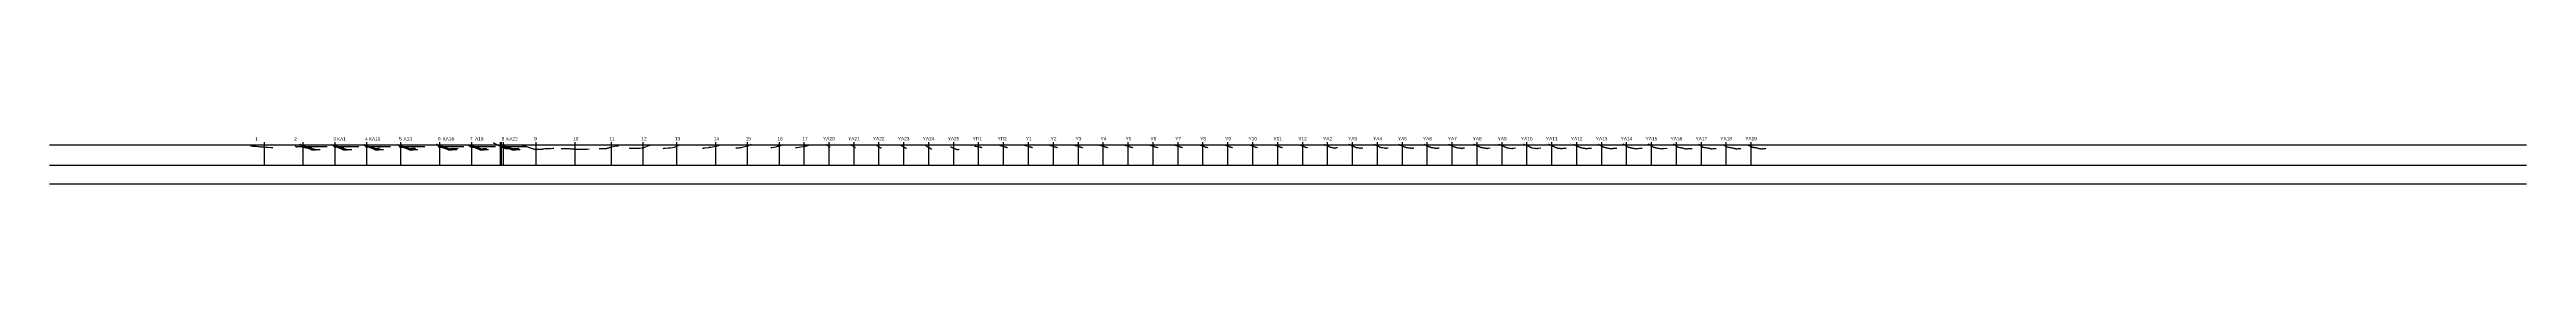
# Model space of a CAD drawing. Header units: millimetres. Extents: x 0 to 21250, y -160 to 246.
import ezdxf
from ezdxf.enums import TextEntityAlignment as Align

# ---------------------------------------------------------------- set-up
doc = ezdxf.new("R2010")
doc.units = ezdxf.units.MM
for name, pattern in [('ACAD_ISO02W100', [15, 12, -3]), ('ACAD_ISO07W100', [3, 0, -3]), ('AXONAS', [7, 5, -1, 0, -1]), ('DASHED2', [0.375, 0.25, -0.125])]:
    doc.linetypes.add(name, pattern=pattern)
doc.layers.add('_Ν_nonPLOT', color=2, linetype='Continuous', plot=False)
doc.layers.add('_Ν_ΟΔΟ_ΑΞΟΝΕΣ', color=1, linetype='AXONAS', lineweight=30)
for name, color, linetype in [('_Ν_ΥΠΕΡΧΕΙΛΙΣΤΗΣ-ΕΚΤΡΟΠΗ', 7, 'Continuous'), ('DIM', 7, 'Continuous'), ('ΠΡΟ_1B-ΑΡΓ ΠΥΡΗΝΑΣ', 25, 'Continuous'), ('ΠΡΟ_2-ΛΕΠΤΟ ΦΙΛΤΡΟ', 85, 'Continuous'), ('ΠΡΟ_5-ΕΞΩΤ-ΣΩΜΑ ΣΤΗΡΙΞΗΣ', 45, 'Continuous'), ('ΠΡΟ_E1-ΛΙΘΟΡΡΙΠΗ ΑΝΑΝΤΗ', 7, 'Continuous'), ('ΠΡΟ_E2-ΛΙΘΟΡΡΙΠΗ ΚΑΤΑΝΤΙ', 7, 'Continuous'), ('ΠΡΟ_ΑΦΑΙΡΕΣΗ ΦΓ', 20, 'ACAD_ISO02W100'), ('ΠΡΟ_Εδαφος', 3, 'Continuous'), ('ΠΡΟ_ΕΚΣΚΑΦΕΣ', 1, 'Continuous'), ('ΠΡΟ_ΟΔΟ_ΑΣΦΑΛΤΙΚΑ', 5, 'Continuous'), ('ΠΡΟ_ΟΔΟ_ΕΡΕΙΣΜΑ', 3, 'Continuous'), ('ΠΡΟ_ΟΔΟΣΤΡΩΣΙΑ', 40, 'Continuous'), ('ΠΡΟ_ΣΚΥΡΟΔΕΜΑ', 251, 'Continuous'), ('ΠΡΟ_ΣΤΑΘΜΕΣ ΝΕΡΟΥ', 150, 'ZIGZAG')]:
    doc.layers.add(name, color=color, linetype=linetype)
doc.styles.add('ARIAL', font='arialbd.ttf')
doc.styles.get("Standard").update_dxf_attribs({"font": 'arial.ttf'})
doc.linetypes.add('ZIGZAG', pattern='A,0.0001,-0.2,[131,ltypeshp.shx,S=0.2,R=0,X=-0.2,Y=0],-0.4,[131,ltypeshp.shx,S=0.2,R=180,X=0.2,Y=0],-0.2', length=0.8001)

# ---------------------------------------------------------------- blocks, each defined once
blk = doc.blocks.new('A$C328C5918')
at = {"layer": 'DIM'}
h = blk.add_hatch(color=150, dxfattribs=at)
h.dxf.hatch_style = 1
h.paths.add_polyline_path([(0, 0), (0, 0), (0, 0)])
at = {"layer": 'DIM', "color": 150, "linetype": 'Continuous'}
for p in [(0, 1), (0, 0), (0, 0), (0, 0)]:
    blk.add_line(p, (0, 0), dxfattribs=at)
at = {"layer": 'DIM', "color": 150}
for p, q in [((0, 1), (1, 1)), ((-1, 0), (1, 0)), ((-1, 0), (0, 0)), ((0, -1), (0, -1)), ((0, -1), (0, -1)), ((0, -1), (0, -1)), ((0, -1), (0, -1))]:
    blk.add_line(p, q, dxfattribs=at)
blk = doc.blocks.new('A$C1D7D0A12')
at = {"layer": 'DIM'}
h = blk.add_hatch(color=256, dxfattribs=at)
h.dxf.hatch_style = 1
h.paths.add_polyline_path([(0, 0), (0, 0), (0, 0)])
at = {"layer": 'DIM', "linetype": 'Continuous'}
for p in [(0, 1), (0, 0), (0, 0), (0, 0), (0, 0)]:
    blk.add_line(p, (0, 0), dxfattribs=at)
at = {"layer": 'DIM'}
blk.add_line((0, 1), (1, 1), dxfattribs=at)

msp = doc.modelspace()

# ---------------------------------------------------------------- linework, layer by layer
for p, q in [((1917, 0), (1726, 0)), ((2251, 0), (2106, 0)), ((2524, 0), (2414, 0)), ((2837, 0), (2693, 0)), ((3139, 0), (2985, 0)), ((3478, 0), (3319, 0)), ((3752, 0), (3586, 0)), ((4028, 0), (3805, 0)), ((3878, 161), (3890, 166)), ((4326, 0), (4055, 0)), ((4629, 0), (4389, 0)), ((4880, 0), (4716, 0)), ((5153, 0), (4972, 0)), ((5411, 0), (5264, 0)), ((5746, 0), (5601, 0)), ((6018, 0), (5887, 0)), ((6291, 0), (6187, 0))]:
    msp.add_line(p, q)
for points in [[(3873, 160), (3868, 159)], [(3878, 158), (3876, 157), (3874, 157)]]:
    msp.add_lwpolyline(points)
at = {"layer": '_Ν_nonPLOT'}
for p, q in [((21250, 176), (0, 176)), ((21250, 0), (0, 0)), ((21250, -160), (0, -160))]:
    msp.add_line(p, q, dxfattribs=at)
msp.add_circle((3890, 166), 0.147, dxfattribs=at)
at = {"layer": '_Ν_ΟΔΟ_ΑΞΟΝΕΣ', "ltscale": 0.1}
for p, q in [((1843, 0), (1843, 200)), ((2171, 160), (2171, 169)), ((2177, 0), (2177, 200)), ((2444, 161), (2444, 171)), ((2450, 0), (2450, 200)), ((2717, 160), (2717, 170)), ((2723, 0), (2723, 200)), ((3009, 160), (3009, 170)), ((3015, 0), (3015, 200)), ((3343, 160), (3343, 169)), ((3349, 0), (3349, 200)), ((3349, 166), (3349, 171)), ((3616, 160), (3616, 169)), ((3622, 0), (3622, 200)), ((3868, 0), (3868, 200)), ((3876, 0), (3876, 200)), ((3895, 0), (3895, 200)), ((4175, 0), (4175, 200)), ((4509, 0), (4509, 200)), ((4820, 0), (4820, 200)), ((5093, 0), (5093, 200)), ((5381, 0), (5381, 200)), ((5716, 0), (5716, 200)), ((5988, 0), (5988, 200)), ((6261, 0), (6261, 200)), ((6475, 0), (6475, 200)), ((6689, 0), (6689, 200)), ((6903, 0), (6903, 200)), ((7116, 0), (7116, 200)), ((7330, 0), (7330, 200)), ((7544, 0), (7544, 200)), ((7758, 0), (7758, 200)), ((7971, 0), (7971, 200)), ((8185, 0), (8185, 200)), ((8399, 0), (8399, 200)), ((8613, 0), (8613, 200)), ((8827, 0), (8827, 200)), ((9040, 0), (9040, 200)), ((9254, 0), (9254, 200)), ((9468, 0), (9468, 200)), ((9682, 0), (9682, 200)), ((9895, 0), (9895, 200)), ((10109, 0), (10109, 200)), ((10323, 0), (10323, 200)), ((10537, 0), (10537, 200)), ((10751, 0), (10751, 200)), ((10964, 0), (10964, 200)), ((11178, 0), (11178, 200)), ((11392, 0), (11392, 200)), ((11606, 0), (11606, 200)), ((11819, 0), (11819, 200)), ((12033, 0), (12033, 200)), ((12247, 0), (12247, 200)), ((12461, 0), (12461, 200)), ((12675, 0), (12675, 200)), ((12888, 0), (12888, 200)), ((13102, 0), (13102, 200)), ((13316, 0), (13316, 200)), ((13530, 0), (13530, 200)), ((13743, 0), (13743, 200)), ((13957, 0), (13957, 200)), ((14171, 0), (14171, 200)), ((14385, 0), (14385, 200)), ((14599, 0), (14599, 200))]:
    msp.add_line(p, q, dxfattribs=at)
at = {"layer": '_Ν_ΥΠΕΡΧΕΙΛΙΣΤΗΣ-ΕΚΤΡΟΠΗ'}
for p, q in [((2166, 165), (2166, 165)), ((2169, 159), (2167, 165)), ((2169, 159), (2167, 164)), ((2169, 160), (2173, 160)), ((2173, 160), (2173, 166)), ((2173, 166), (2174, 160)), ((2173, 166), (2173, 166)), ((2174, 160), (2175, 160)), ((2175, 160), (2175, 159)), ((2439, 166), (2439, 166)), ((2442, 161), (2440, 166)), ((2442, 160), (2440, 166)), ((2442, 161), (2446, 161)), ((2446, 161), (2446, 166)), ((2446, 166), (2446, 161)), ((2446, 166), (2446, 166)), ((2446, 161), (2447, 161)), ((2447, 161), (2447, 161)), ((2712, 166), (2712, 165)), ((2715, 160), (2713, 166)), ((2715, 160), (2713, 165)), ((2715, 160), (2719, 160)), ((2719, 160), (2719, 166)), ((2719, 166), (2719, 160)), ((2719, 166), (2719, 166)), ((2719, 160), (2720, 160)), ((2720, 160), (2720, 160)), ((3004, 165), (3004, 165)), ((3007, 160), (3005, 165)), ((3007, 159), (3005, 165)), ((3007, 160), (3011, 160)), ((3011, 160), (3011, 166)), ((3011, 166), (3011, 160)), ((3011, 166), (3011, 166)), ((3011, 160), (3012, 160)), ((3012, 160), (3012, 160)), ((3338, 165), (3338, 165)), ((3341, 159), (3339, 165)), ((3341, 159), (3339, 164)), ((3341, 160), (3345, 160)), ((3345, 160), (3345, 166)), ((3345, 166), (3346, 160)), ((3345, 166), (3345, 166)), ((3346, 160), (3347, 160)), ((3347, 160), (3347, 159)), ((3611, 165), (3611, 164)), ((3614, 159), (3612, 165)), ((3614, 159), (3612, 164)), ((3614, 160), (3618, 160)), ((3618, 160), (3618, 166)), ((3618, 166), (3618, 160)), ((3618, 166), (3618, 166)), ((3618, 160), (3619, 160)), ((3619, 160), (3619, 159)), ((3873, 0), (3873, 160)), ((3874, 0), (3874, 160)), ((3878, 0), (3878, 162)), ((3878, 0), (3878, 162)), ((3878, 162), (3878, 162))]:
    msp.add_line(p, q, dxfattribs=at)
for points in [[(2167, 165), (2166, 165)], [(2167, 165), (2167, 165)], [(2440, 166), (2439, 166)], [(2440, 166), (2440, 166)], [(2713, 166), (2712, 166)], [(2713, 165), (2712, 165)], [(3005, 165), (3004, 165)], [(3005, 165), (3005, 165)], [(3339, 165), (3338, 165)], [(3339, 165), (3339, 165)], [(3612, 165), (3611, 165)], [(3612, 164), (3612, 164)], [(3874, 160), (3873, 160)]]:
    msp.add_lwpolyline(points, dxfattribs=at)
at = {"layer": 'DIM', "flags": 128}
for points in [[(2165, 165), (2164, 165), (2164, 165)], [(2438, 166), (2436, 166), (2437, 166)], [(2710, 165), (2709, 165), (2709, 165)], [(3003, 165), (3001, 165), (3002, 165)], [(3337, 165), (3336, 165), (3336, 165)], [(3610, 164), (3608, 164), (3609, 164)]]:
    msp.add_lwpolyline(points, dxfattribs=at)
at = {"layer": 'ΠΡΟ_1B-ΑΡΓ ΠΥΡΗΝΑΣ'}
for p, q in [((2176, 165), (2173, 165)), ((2181, 163), (2176, 165)), ((2181, 163), (2184, 163)), ((2246, 139), (2184, 163)), ((2246, 139), (2321, 139)), ((2448, 165), (2446, 165)), ((2454, 163), (2448, 165)), ((2454, 163), (2457, 163)), ((2518, 139), (2457, 163)), ((2518, 139), (2594, 139)), ((2721, 165), (2719, 165)), ((2726, 163), (2721, 165)), ((2726, 163), (2730, 163)), ((2791, 139), (2730, 163)), ((2791, 139), (2866, 139)), ((3013, 165), (3011, 165)), ((3019, 163), (3013, 165)), ((3019, 163), (3022, 163)), ((3083, 139), (3022, 163)), ((3083, 139), (3159, 139)), ((3348, 165), (3345, 165)), ((3353, 163), (3348, 165)), ((3353, 163), (3356, 163)), ((3418, 139), (3356, 163)), ((3418, 139), (3493, 139)), ((3620, 165), (3618, 165)), ((3626, 163), (3620, 165)), ((3626, 163), (3629, 163)), ((3690, 139), (3629, 163)), ((3690, 139), (3766, 139)), ((3893, 165), (3891, 165)), ((3899, 163), (3893, 165)), ((3899, 163), (3902, 163)), ((3963, 139), (3902, 163)), ((3963, 139), (4038, 139))]:
    msp.add_line(p, q, dxfattribs=at)
at = {"layer": 'ΠΡΟ_2-ΛΕΠΤΟ ΦΙΛΤΡΟ'}
for p, q in [((2246, 137), (2282, 137)), ((2518, 137), (2554, 137)), ((2791, 137), (2827, 137)), ((3083, 137), (3119, 137)), ((3418, 137), (3454, 137)), ((3690, 137), (3727, 137)), ((3963, 137), (3999, 137))]:
    msp.add_line(p, q, dxfattribs=at)
at = {"layer": 'ΠΡΟ_5-ΕΞΩΤ-ΣΩΜΑ ΣΤΗΡΙΞΗΣ'}
for p, q in [((2181, 166), (2173, 166)), ((2275, 139), (2181, 166)), ((2454, 166), (2446, 166)), ((2548, 139), (2454, 166)), ((2727, 166), (2719, 166)), ((2821, 139), (2727, 166)), ((3019, 166), (3011, 166)), ((3113, 139), (3019, 166)), ((3353, 166), (3345, 166)), ((3447, 139), (3353, 166)), ((3626, 166), (3618, 166)), ((3720, 139), (3626, 166)), ((3899, 166), (3891, 166)), ((3993, 139), (3899, 166))]:
    msp.add_line(p, q, dxfattribs=at)
at = {"layer": 'ΠΡΟ_E1-ΛΙΘΟΡΡΙΠΗ ΑΝΑΝΤΗ'}
for p, q in [((2275, 139), (2182, 166)), ((2275, 139), (2292, 139)), ((2548, 139), (2455, 166)), ((2548, 139), (2564, 139)), ((2821, 139), (2728, 166)), ((2821, 139), (2837, 139)), ((3113, 139), (3020, 166)), ((3113, 139), (3129, 139)), ((3447, 139), (3354, 166)), ((3447, 139), (3464, 139)), ((3720, 139), (3627, 166)), ((3720, 139), (3736, 139)), ((3993, 139), (3900, 166)), ((3993, 139), (4009, 139))]:
    msp.add_line(p, q, dxfattribs=at)
for points in [[(2182, 166), (2181, 166)], [(2455, 166), (2454, 166)], [(2728, 166), (2727, 166)], [(3020, 166), (3019, 166)], [(3354, 166), (3353, 166)], [(3627, 166), (3626, 166)], [(3900, 166), (3899, 166)]]:
    msp.add_lwpolyline(points, dxfattribs=at)
at = {"layer": 'ΠΡΟ_E2-ΛΙΘΟΡΡΙΠΗ ΚΑΤΑΝΤΙ', "linetype": 'ACAD_ISO07W100', "ltscale": 0.1}
for p, q in [((2181, 166), (2190, 166)), ((2454, 166), (2463, 166)), ((2727, 166), (2736, 166)), ((3019, 166), (3028, 166)), ((3353, 166), (3362, 166)), ((3626, 166), (3635, 166)), ((3899, 166), (3908, 166))]:
    msp.add_line(p, q, dxfattribs=at)
at = {"layer": 'ΠΡΟ_ΑΦΑΙΡΕΣΗ ΦΓ', "ltscale": 0.03}
msp.add_lwpolyline([(3323, 182), (3349, 164), (3349, 163), (3351, 163), (3356, 159), (3360, 158), (3365, 157), (3374, 155), (3385, 153), (3389, 152), (3399, 150), (3404, 148), (3412, 147), (3416, 146), (3419, 145), (3422, 144), (3425, 143), (3435, 144), (3447, 146), (3473, 147), (3507, 147)], dxfattribs=at)
at = {"layer": 'ΠΡΟ_Εδαφος'}
for points in [[(1723, 170), (1737, 169), (1739, 168), (1744, 167), (1760, 166), (1772, 165), (1787, 164), (1797, 163), (1811, 162), (1839, 160), (1843, 160), (1853, 159), (1872, 158), (1902, 156), (1917, 155)], [(2106, 168), (2109, 166), (2114, 164), (2115, 163), (2117, 162), (2119, 161), (2122, 162), (2124, 163), (2145, 164), (2149, 164), (2156, 163), (2176, 159), (2177, 159), (2182, 158), (2186, 157), (2191, 156), (2197, 153), (2205, 152), (2210, 151), (2213, 152), (2221, 154), (2231, 155), (2251, 155)], [(2414, 180), (2421, 177), (2428, 175), (2448, 167), (2450, 166), (2450, 166), (2471, 157), (2480, 156), (2482, 155), (2484, 154), (2486, 153), (2487, 153), (2487, 153), (2495, 151), (2498, 150), (2499, 151), (2505, 152), (2509, 153), (2515, 155), (2524, 155)], [(2693, 182), (2694, 182), (2704, 177), (2722, 170), (2723, 170), (2725, 169), (2729, 167), (2746, 158), (2756, 154), (2758, 153), (2763, 152), (2764, 151), (2779, 150), (2786, 149), (2789, 148), (2801, 147), (2804, 146), (2804, 146), (2804, 146), (2808, 147), (2816, 150), (2837, 151)], [(2985, 180), (2986, 180), (3015, 164), (3015, 164), (3017, 163), (3023, 160), (3068, 148), (3075, 147), (3084, 146), (3096, 145), (3097, 145), (3097, 145), (3101, 146), (3104, 147), (3109, 148), (3119, 149), (3139, 149)], [(3586, 180), (3587, 179), (3608, 166), (3610, 165), (3615, 164), (3618, 163), (3622, 161), (3622, 161), (3624, 160), (3629, 158), (3634, 157), (3654, 154), (3659, 153), (3665, 151), (3673, 150), (3674, 149), (3680, 148), (3682, 147), (3688, 146), (3695, 145), (3700, 143), (3702, 143), (3703, 143), (3713, 144), (3723, 146), (3746, 147), (3752, 147)], [(3805, 195), (3808, 195), (3888, 154), (3893, 153), (3895, 152), (3897, 152), (3898, 151), (3903, 150), (3905, 149), (3910, 148), (3913, 147), (3962, 143), (3969, 142), (3971, 142), (3972, 142), (3975, 143), (3982, 145), (3988, 146), (3998, 146), (4020, 147), (4028, 148)], [(4055, 168), (4068, 167), (4077, 166), (4082, 165), (4116, 155), (4141, 145), (4149, 144), (4152, 143), (4161, 142), (4175, 142), (4177, 142), (4216, 141), (4225, 140), (4227, 141), (4229, 142), (4231, 143), (4238, 144), (4249, 145), (4267, 146), (4277, 146), (4299, 147), (4319, 148), (4326, 148)], [(4390, 147), (4417, 146), (4458, 145), (4466, 144), (4472, 143), (4476, 142), (4478, 143), (4479, 144), (4481, 144), (4501, 143), (4509, 142), (4518, 142), (4549, 141), (4564, 140), (4569, 140), (4575, 141), (4582, 141), (4587, 140), (4591, 140), (4597, 141), (4609, 142), (4629, 143)], [(4716, 147), (4730, 147), (4765, 146), (4768, 145), (4772, 144), (4773, 145), (4778, 147), (4784, 148), (4785, 149), (4787, 150), (4788, 151), (4790, 152), (4800, 153), (4802, 154), (4803, 155), (4804, 156), (4809, 157), (4813, 158), (4820, 160), (4823, 160), (4850, 165), (4879, 169), (4880, 169)], [(4972, 148), (4983, 148), (4994, 149), (5013, 150), (5029, 150), (5053, 150), (5065, 150), (5081, 151), (5093, 152), (5097, 152), (5100, 154), (5138, 172), (5141, 173), (5150, 175), (5153, 176)], [(5264, 147), (5271, 148), (5282, 149), (5308, 151), (5327, 152), (5361, 157), (5380, 166), (5381, 167), (5382, 167), (5411, 182), (5411, 182)], [(5601, 150), (5614, 150), (5616, 151), (5621, 152), (5656, 156), (5660, 157), (5672, 158), (5714, 165), (5716, 165), (5718, 166), (5722, 167), (5723, 167), (5727, 168), (5739, 173), (5746, 175), (5746, 175)], [(5887, 151), (5901, 152), (5917, 153), (5924, 154), (5928, 155), (5936, 156), (5939, 157), (5953, 160), (5987, 168), (5988, 168), (5992, 169), (5995, 170), (5998, 171), (6018, 183), (6018, 183)], [(6187, 155), (6197, 156), (6213, 158), (6235, 162), (6244, 165), (6248, 166), (6255, 167), (6259, 168), (6261, 168), (6264, 169), (6266, 170), (6272, 171), (6291, 181), (6291, 182)], [(6401, 155), (6412, 156), (6431, 158), (6443, 160), (6467, 163), (6468, 164), (6473, 165), (6475, 165), (6479, 166), (6485, 167), (6490, 168), (6497, 169), (6499, 170), (6504, 171), (6514, 176)], [(6661, 182), (6663, 181), (6664, 180), (6666, 179), (6667, 178), (6669, 177), (6670, 176), (6672, 175), (6673, 174), (6674, 173), (6676, 172), (6677, 171), (6679, 170), (6680, 169), (6682, 168), (6683, 167), (6685, 166), (6686, 165), (6688, 164), (6689, 163), (6689, 163), (6690, 162), (6692, 161), (6693, 160), (6697, 159)], [(6875, 182), (6875, 182), (6877, 181), (6878, 180), (6879, 179), (6880, 178), (6881, 177), (6883, 176), (6884, 175), (6885, 174), (6887, 173), (6888, 172), (6889, 171), (6891, 170), (6892, 169), (6894, 168), (6895, 167), (6896, 166), (6898, 165), (6899, 164), (6900, 163), (6902, 162), (6903, 161), (6903, 161), (6905, 160), (6906, 159), (6908, 158), (6910, 157), (6912, 156), (6914, 155), (6915, 155)], [(7089, 179), (7090, 178), (7092, 177), (7094, 176), (7095, 175), (7097, 174), (7098, 173), (7099, 172), (7101, 171), (7102, 170), (7104, 169), (7105, 168), (7107, 167), (7108, 166), (7109, 165), (7111, 164), (7113, 163), (7114, 162), (7116, 161), (7116, 161), (7117, 160), (7119, 159), (7121, 158), (7122, 157), (7124, 156), (7125, 155), (7127, 154), (7130, 153), (7133, 152), (7135, 151), (7137, 150), (7138, 149)], [(7300, 176), (7302, 175), (7304, 174), (7305, 173), (7307, 172), (7309, 171), (7310, 170), (7312, 169), (7313, 168), (7315, 167), (7317, 166), (7320, 165), (7322, 164), (7324, 163), (7326, 162), (7328, 161), (7329, 160), (7330, 160), (7331, 159), (7332, 158), (7334, 157), (7335, 156), (7337, 155), (7340, 154), (7341, 153), (7343, 152), (7344, 151), (7346, 150), (7348, 149), (7349, 148), (7351, 147), (7351, 147)], [(7517, 171), (7517, 170), (7519, 169), (7521, 168), (7523, 167), (7525, 166), (7527, 165), (7529, 164), (7531, 163), (7533, 162), (7535, 161), (7536, 160), (7538, 159), (7539, 158), (7541, 157), (7544, 156), (7544, 156), (7546, 155), (7547, 154), (7549, 153), (7550, 152), (7551, 151), (7553, 150), (7554, 149), (7556, 148), (7557, 147), (7558, 146), (7560, 145), (7561, 144), (7566, 143), (7568, 142), (7568, 142)], [(7730, 161), (7730, 161), (7732, 160), (7734, 159), (7736, 158), (7739, 157), (7741, 156), (7744, 155), (7747, 154), (7749, 153), (7752, 152), (7755, 151), (7757, 150), (7758, 150), (7759, 149), (7761, 148), (7762, 147), (7765, 146), (7768, 145), (7771, 144), (7774, 143), (7776, 142), (7779, 141), (7782, 140), (7784, 139), (7795, 138), (7796, 137), (7797, 137), (7798, 137), (7799, 138), (7802, 139), (7804, 140)], [(7936, 167), (7940, 166), (7948, 165), (7956, 164), (7964, 163), (7971, 162), (7977, 161), (7980, 160), (7984, 159), (7987, 158), (7991, 157), (7992, 156), (7994, 155), (7996, 154), (7999, 153)], [(8151, 174), (8155, 173), (8160, 172), (8164, 171), (8167, 170), (8171, 169), (8175, 168), (8178, 167), (8181, 166), (8184, 165), (8185, 164), (8186, 164), (8190, 163), (8194, 162), (8197, 161), (8200, 160), (8204, 159), (8208, 158), (8210, 157), (8212, 156), (8214, 155), (8216, 154), (8218, 153)], [(8365, 175), (8369, 174), (8372, 173), (8376, 172), (8380, 171), (8384, 170), (8387, 169), (8390, 168), (8393, 167), (8397, 166), (8399, 165), (8400, 165), (8402, 164), (8404, 163), (8408, 162), (8412, 161), (8415, 160), (8419, 159), (8423, 158), (8425, 157), (8427, 156), (8429, 155), (8431, 154), (8433, 153)], [(8579, 175), (8584, 174), (8587, 173), (8591, 172), (8595, 171), (8598, 170), (8602, 169), (8605, 168), (8608, 167), (8611, 166), (8613, 165), (8614, 165), (8616, 164), (8619, 163), (8622, 162), (8626, 161), (8629, 160), (8633, 159), (8637, 158), (8639, 157), (8641, 156), (8643, 155), (8645, 154), (8647, 153)], [(8794, 176), (8796, 175), (8799, 174), (8803, 173), (8806, 172), (8810, 171), (8814, 170), (8817, 169), (8820, 168), (8823, 167), (8826, 166), (8827, 166), (8829, 165), (8832, 164), (8834, 163), (8836, 162), (8840, 161), (8844, 160), (8848, 159), (8852, 158), (8854, 157), (8857, 156), (8859, 155), (8861, 154), (8862, 153)], [(9008, 176), (9008, 176), (9012, 175), (9015, 174), (9018, 173), (9022, 172), (9026, 171), (9029, 170), (9032, 169), (9035, 168), (9038, 167), (9040, 166), (9041, 166), (9044, 165), (9047, 164), (9049, 163), (9051, 162), (9054, 161), (9058, 160), (9062, 159), (9066, 158), (9071, 157), (9073, 156), (9074, 155), (9075, 154), (9076, 153)], [(9222, 177), (9224, 176), (9227, 175), (9231, 174), (9234, 173), (9238, 172), (9241, 171), (9244, 170), (9247, 169), (9250, 168), (9253, 167), (9254, 167), (9257, 166), (9260, 165), (9263, 164), (9265, 163), (9267, 162), (9268, 161), (9272, 160), (9276, 159), (9279, 158), (9286, 157), (9287, 156), (9288, 155), (9290, 154), (9291, 153)], [(9436, 177), (9436, 177), (9439, 176), (9443, 175), (9446, 174), (9450, 173), (9453, 172), (9456, 171), (9459, 170), (9462, 169), (9465, 168), (9468, 167), (9469, 167), (9472, 166), (9475, 165), (9478, 164), (9480, 163), (9482, 162), (9484, 161), (9486, 160), (9490, 159), (9493, 158), (9500, 157), (9501, 156), (9503, 155), (9504, 154), (9505, 153)], [(9650, 178), (9652, 177), (9655, 176), (9658, 175), (9662, 174), (9665, 173), (9668, 172), (9671, 171), (9674, 170), (9677, 169), (9680, 168), (9682, 168), (9683, 167), (9686, 166), (9689, 165), (9692, 164), (9694, 163), (9696, 162), (9698, 161), (9700, 160), (9703, 159), (9706, 158), (9714, 157), (9716, 156), (9717, 155), (9718, 154), (9719, 153)], [(9864, 178), (9867, 177), (9870, 176), (9874, 175), (9877, 174), (9880, 173), (9883, 172), (9886, 171), (9889, 170), (9892, 169), (9895, 168), (9895, 168), (9898, 167), (9901, 166), (9903, 165), (9906, 164), (9908, 163), (9910, 162), (9912, 161), (9914, 160), (9917, 159), (9920, 158), (9928, 157), (9930, 156), (9931, 155), (9933, 154), (9934, 153)], [(10078, 178), (10079, 178), (10082, 177), (10085, 176), (10089, 175), (10092, 174), (10095, 173), (10097, 172), (10100, 171), (10103, 170), (10106, 169), (10109, 168), (10109, 168), (10112, 167), (10115, 166), (10117, 165), (10119, 164), (10122, 163), (10124, 162), (10126, 161), (10128, 160), (10131, 159), (10133, 158), (10141, 157), (10144, 156), (10146, 155), (10147, 154), (10148, 153)], [(10292, 179), (10294, 178), (10297, 177), (10300, 176), (10304, 175), (10307, 174), (10310, 173), (10312, 172), (10315, 171), (10318, 170), (10321, 169), (10323, 168), (10324, 168), (10327, 167), (10329, 166), (10331, 165), (10333, 164), (10336, 163), (10338, 162), (10340, 161), (10342, 160), (10345, 159), (10347, 158), (10353, 157), (10359, 156), (10360, 155), (10361, 154), (10363, 153)], [(10506, 179), (10509, 178), (10512, 177), (10515, 176), (10519, 175), (10522, 174), (10524, 173), (10527, 172), (10529, 171), (10532, 170), (10535, 169), (10537, 168), (10538, 168), (10541, 167), (10543, 166), (10545, 165), (10547, 164), (10550, 163), (10552, 162), (10554, 161), (10556, 160), (10559, 159), (10561, 158), (10565, 157), (10573, 156), (10574, 155), (10576, 154), (10577, 153)], [(10721, 180), (10722, 179), (10724, 178), (10727, 177), (10730, 176), (10734, 175), (10737, 174), (10739, 173), (10742, 172), (10744, 171), (10747, 170), (10750, 169), (10751, 169), (10752, 168), (10755, 167), (10757, 166), (10759, 165), (10761, 164), (10764, 163), (10766, 162), (10768, 161), (10770, 160), (10773, 159), (10775, 158), (10777, 157), (10787, 156), (10789, 155), (10790, 154), (10791, 153)], [(10934, 182), (10935, 182), (10938, 181), (10940, 180), (10942, 179), (10944, 178), (10947, 177), (10949, 176), (10950, 175), (10952, 174), (10955, 173), (10957, 172), (10959, 171), (10961, 170), (10963, 169), (10964, 169), (10966, 168), (10968, 167), (10970, 166), (10972, 165), (10974, 164), (10977, 163), (10979, 162), (10982, 161), (10984, 160), (10987, 159), (10989, 158), (10993, 157), (11000, 156), (11003, 155), (11006, 154), (11011, 153), (11015, 152), (11019, 151), (11023, 150), (11024, 150), (11026, 150), (11029, 151), (11033, 152), (11035, 153), (11039, 154), (11049, 155)], [(11148, 182), (11152, 181), (11156, 180), (11158, 179), (11159, 178), (11161, 177), (11163, 176), (11164, 175), (11166, 174), (11168, 173), (11169, 172), (11172, 171), (11174, 170), (11176, 169), (11178, 168), (11179, 168), (11181, 167), (11184, 166), (11186, 165), (11189, 164), (11191, 163), (11194, 162), (11196, 161), (11199, 160), (11200, 159), (11202, 158), (11205, 157), (11211, 156), (11219, 155), (11224, 154), (11232, 153), (11234, 152), (11236, 151), (11240, 150), (11244, 149), (11248, 150), (11252, 151), (11256, 152), (11259, 153), (11267, 153)], [(11362, 182), (11366, 181), (11370, 180), (11372, 179), (11373, 178), (11375, 177), (11377, 176), (11379, 175), (11380, 174), (11382, 173), (11384, 172), (11386, 171), (11388, 170), (11390, 169), (11392, 168), (11393, 168), (11395, 167), (11398, 166), (11401, 165), (11403, 164), (11406, 163), (11408, 162), (11410, 161), (11412, 160), (11413, 159), (11415, 158), (11417, 157), (11424, 156), (11431, 155), (11439, 154), (11451, 153), (11453, 152), (11456, 151), (11458, 150), (11462, 149), (11464, 148), (11467, 149), (11471, 150), (11475, 151), (11479, 152), (11482, 153), (11485, 153)], [(11576, 182), (11577, 182), (11582, 181), (11585, 180), (11586, 179), (11588, 178), (11589, 177), (11591, 176), (11593, 175), (11594, 174), (11596, 173), (11598, 172), (11600, 171), (11602, 170), (11605, 169), (11606, 168), (11607, 168), (11609, 167), (11612, 166), (11614, 165), (11617, 164), (11619, 163), (11621, 162), (11623, 161), (11627, 160), (11630, 159), (11633, 158), (11636, 157), (11639, 156), (11644, 155), (11650, 154), (11660, 153), (11670, 152), (11676, 151), (11678, 150), (11681, 149), (11683, 148), (11684, 148), (11685, 148), (11689, 149), (11693, 150), (11697, 151), (11699, 152), (11704, 152)], [(11790, 183), (11793, 182), (11797, 181), (11799, 180), (11800, 179), (11802, 178), (11804, 177), (11805, 176), (11807, 175), (11809, 174), (11810, 173), (11812, 172), (11814, 171), (11817, 170), (11819, 169), (11819, 169), (11821, 168), (11824, 167), (11826, 166), (11828, 165), (11831, 164), (11833, 163), (11836, 162), (11839, 161), (11842, 160), (11845, 159), (11848, 158), (11850, 157), (11853, 156), (11859, 155), (11865, 154), (11871, 153), (11882, 152), (11889, 151), (11890, 150), (11901, 149), (11902, 148), (11902, 147), (11904, 148), (11907, 149), (11910, 150), (11912, 151), (11922, 152)], [(12003, 182), (12010, 181), (12013, 180), (12015, 179), (12016, 178), (12018, 177), (12020, 176), (12022, 175), (12023, 174), (12025, 173), (12027, 172), (12029, 171), (12031, 170), (12033, 169), (12034, 169), (12036, 168), (12038, 167), (12040, 166), (12043, 165), (12045, 164), (12047, 163), (12050, 162), (12052, 161), (12055, 160), (12059, 159), (12062, 158), (12065, 157), (12067, 156), (12073, 155), (12079, 154), (12085, 153), (12091, 152), (12103, 151), (12105, 150), (12106, 149), (12116, 148), (12117, 147), (12117, 147), (12118, 147), (12120, 148), (12123, 149), (12125, 150), (12128, 151), (12140, 151)], [(12217, 183), (12219, 182), (12223, 181), (12227, 180), (12230, 179), (12232, 178), (12234, 177), (12236, 176), (12238, 175), (12240, 174), (12242, 173), (12244, 172), (12246, 171), (12247, 170), (12248, 170), (12250, 169), (12252, 168), (12254, 167), (12257, 166), (12259, 165), (12262, 164), (12264, 163), (12267, 162), (12269, 161), (12272, 160), (12274, 159), (12277, 158), (12279, 157), (12282, 156), (12287, 155), (12293, 154), (12298, 153), (12304, 152), (12314, 151), (12317, 150), (12319, 149), (12330, 148), (12332, 147), (12332, 147), (12334, 147), (12336, 148), (12340, 149), (12342, 150), (12358, 151)], [(12431, 183), (12431, 183), (12435, 182), (12440, 181), (12442, 180), (12444, 179), (12446, 178), (12448, 177), (12451, 176), (12454, 175), (12456, 174), (12459, 173), (12461, 172), (12461, 172), (12463, 171), (12465, 170), (12466, 169), (12468, 168), (12471, 167), (12474, 166), (12476, 165), (12479, 164), (12481, 163), (12483, 162), (12486, 161), (12488, 160), (12490, 159), (12491, 158), (12493, 157), (12496, 156), (12498, 155), (12500, 154), (12508, 153), (12514, 152), (12517, 151), (12525, 150), (12531, 149), (12534, 148), (12546, 147), (12547, 146), (12550, 147), (12552, 148), (12555, 149), (12559, 150), (12576, 151)], [(12645, 184), (12647, 183), (12652, 182), (12654, 181), (12656, 180), (12658, 179), (12660, 178), (12662, 177), (12665, 176), (12667, 175), (12670, 174), (12673, 173), (12675, 172), (12675, 172), (12678, 171), (12680, 170), (12683, 169), (12685, 168), (12688, 167), (12690, 166), (12691, 165), (12693, 164), (12695, 163), (12697, 162), (12699, 161), (12700, 160), (12702, 159), (12704, 158), (12707, 157), (12709, 156), (12712, 155), (12714, 154), (12716, 153), (12721, 152), (12722, 151), (12737, 150), (12744, 149), (12747, 148), (12759, 147), (12760, 146), (12762, 146), (12762, 146), (12766, 147), (12768, 148), (12771, 149), (12774, 150), (12795, 151)], [(12859, 184), (12864, 183), (12866, 182), (12868, 181), (12870, 180), (12872, 179), (12874, 178), (12876, 177), (12878, 176), (12880, 175), (12882, 174), (12884, 173), (12887, 172), (12888, 171), (12889, 171), (12891, 170), (12894, 169), (12896, 168), (12898, 167), (12901, 166), (12903, 165), (12905, 164), (12907, 163), (12909, 162), (12910, 161), (12912, 160), (12914, 159), (12917, 158), (12920, 157), (12923, 156), (12926, 155), (12928, 154), (12930, 153), (12934, 152), (12936, 151), (12938, 150), (12958, 149), (12961, 148), (12964, 147), (12976, 146), (12976, 146), (12979, 146), (12981, 147), (12984, 148), (12986, 149), (13012, 150)], [(13076, 184), (13076, 183), (13078, 182), (13079, 181), (13081, 180), (13083, 179), (13084, 178), (13086, 177), (13088, 176), (13089, 175), (13091, 174), (13093, 173), (13095, 172), (13098, 171), (13100, 170), (13102, 169), (13102, 169), (13105, 168), (13107, 167), (13110, 166), (13112, 165), (13114, 164), (13117, 163), (13119, 162), (13122, 161), (13125, 160), (13127, 159), (13130, 158), (13132, 157), (13135, 156), (13137, 155), (13138, 154), (13142, 153), (13148, 152), (13154, 151), (13156, 150), (13158, 149), (13171, 148), (13175, 147), (13187, 146), (13190, 145), (13194, 146), (13196, 147), (13199, 148), (13204, 149), (13204, 149), (13211, 149), (13229, 150)], [(13287, 185), (13288, 184), (13289, 183), (13290, 182), (13291, 181), (13293, 180), (13294, 179), (13296, 178), (13298, 177), (13299, 176), (13301, 175), (13303, 174), (13305, 173), (13307, 172), (13309, 171), (13311, 170), (13312, 169), (13314, 168), (13316, 167), (13316, 167), (13318, 166), (13320, 165), (13322, 164), (13324, 163), (13326, 162), (13328, 161), (13331, 160), (13334, 159), (13338, 158), (13341, 157), (13345, 156), (13349, 155), (13353, 154), (13356, 153), (13360, 152), (13364, 151), (13368, 150), (13372, 149), (13376, 148), (13382, 147), (13391, 146), (13404, 145), (13404, 145), (13404, 145), (13408, 146), (13411, 147), (13417, 148), (13426, 149), (13446, 150)], [(13498, 186), (13500, 185), (13501, 184), (13503, 183), (13505, 182), (13507, 181), (13509, 180), (13511, 179), (13512, 178), (13514, 177), (13516, 176), (13518, 175), (13520, 174), (13521, 173), (13522, 172), (13524, 171), (13525, 170), (13526, 169), (13528, 168), (13529, 167), (13530, 167), (13531, 166), (13533, 165), (13534, 164), (13536, 163), (13538, 162), (13540, 161), (13542, 160), (13544, 159), (13547, 158), (13551, 157), (13555, 156), (13558, 155), (13562, 154), (13566, 153), (13570, 152), (13574, 151), (13579, 150), (13583, 149), (13589, 148), (13595, 147), (13601, 146), (13606, 145), (13617, 144), (13619, 145), (13626, 146), (13630, 147), (13640, 148), (13662, 149)], [(13716, 186), (13718, 185), (13720, 184), (13721, 183), (13723, 182), (13725, 181), (13727, 180), (13729, 179), (13730, 178), (13732, 177), (13734, 176), (13736, 175), (13737, 174), (13738, 173), (13740, 172), (13741, 171), (13743, 170), (13743, 169), (13744, 169), (13745, 168), (13747, 167), (13748, 166), (13749, 165), (13751, 164), (13752, 163), (13754, 162), (13755, 161), (13756, 160), (13758, 159), (13760, 158), (13765, 157), (13772, 156), (13773, 155), (13777, 154), (13780, 153), (13785, 152), (13790, 151), (13794, 150), (13797, 149), (13803, 148), (13811, 147), (13817, 146), (13820, 145), (13828, 144), (13836, 145), (13844, 146), (13852, 147), (13877, 148)], [(13932, 186), (13934, 185), (13935, 184), (13936, 183), (13938, 182), (13939, 181), (13940, 180), (13942, 179), (13943, 178), (13945, 177), (13946, 176), (13947, 175), (13949, 174), (13950, 173), (13952, 172), (13953, 171), (13955, 170), (13956, 169), (13957, 168), (13958, 168), (13959, 167), (13961, 166), (13962, 165), (13963, 164), (13965, 163), (13966, 162), (13968, 161), (13969, 160), (13971, 159), (13974, 158), (13979, 157), (13984, 156), (13988, 155), (13994, 154), (13999, 153), (14004, 152), (14009, 151), (14014, 150), (14016, 149), (14018, 148), (14026, 147), (14030, 146), (14033, 145), (14036, 144), (14039, 143), (14045, 144), (14045, 144), (14047, 144), (14049, 144), (14055, 145), (14061, 146), (14087, 147), (14092, 147)], [(14147, 184), (14148, 183), (14150, 182), (14152, 181), (14153, 180), (14155, 179), (14156, 178), (14158, 177), (14159, 176), (14160, 175), (14162, 174), (14163, 173), (14165, 172), (14166, 171), (14167, 170), (14169, 169), (14170, 168), (14171, 167), (14171, 167), (14173, 166), (14174, 165), (14175, 164), (14177, 163), (14178, 162), (14179, 161), (14181, 160), (14182, 159), (14186, 158), (14192, 157), (14199, 156), (14205, 155), (14210, 154), (14216, 153), (14222, 152), (14229, 151), (14232, 150), (14236, 149), (14238, 148), (14238, 148), (14238, 148), (14239, 148), (14240, 148), (14244, 147), (14246, 146), (14249, 145), (14252, 144), (14255, 143), (14264, 144), (14271, 145), (14276, 146), (14297, 147)], [(14357, 180), (14359, 179), (14361, 178), (14362, 177), (14364, 176), (14366, 175), (14367, 174), (14369, 173), (14370, 172), (14372, 171), (14374, 170), (14375, 169), (14377, 168), (14378, 167), (14380, 166), (14382, 165), (14384, 164), (14385, 164), (14386, 163), (14388, 162), (14391, 161), (14394, 160), (14397, 159), (14401, 158), (14407, 157), (14412, 156), (14418, 155), (14425, 154), (14432, 153), (14437, 152), (14439, 151), (14444, 150), (14447, 149), (14454, 148), (14456, 147), (14462, 146), (14465, 145), (14467, 144), (14469, 143), (14470, 143), (14470, 143), (14481, 144), (14488, 145), (14491, 146), (14511, 146)], [(14569, 179), (14570, 179), (14571, 178), (14573, 177), (14574, 176), (14576, 175), (14577, 174), (14579, 173), (14581, 172), (14582, 171), (14584, 170), (14586, 169), (14587, 168), (14589, 167), (14590, 166), (14593, 165), (14597, 164), (14599, 164), (14600, 163), (14603, 162), (14605, 161), (14607, 160), (14609, 159), (14612, 158), (14617, 157), (14622, 156), (14629, 155), (14637, 154), (14642, 153), (14644, 152), (14647, 151), (14655, 150), (14657, 149), (14662, 148), (14665, 147), (14670, 146), (14677, 145), (14681, 144), (14683, 143), (14684, 142), (14685, 143), (14696, 144), (14701, 145), (14706, 146), (14725, 147)]]:
    msp.add_lwpolyline(points, dxfattribs=at)
at = {"layer": 'ΠΡΟ_Εδαφος', "linetype": 'Continuous'}
msp.add_lwpolyline([(3319, 185), (3320, 185), (3322, 183)], dxfattribs=at)
at = {"layer": 'ΠΡΟ_Εδαφος', "linetype": 'DASHED2'}
msp.add_lwpolyline([(3322, 183), (3349, 164), (3349, 164), (3351, 163), (3356, 159), (3360, 158), (3365, 157), (3374, 155), (3385, 153), (3389, 152), (3399, 150), (3404, 148), (3412, 147), (3416, 146), (3419, 145), (3422, 144), (3425, 143), (3435, 144), (3447, 146), (3473, 147), (3507, 147)], dxfattribs=at)
at = {"layer": 'ΠΡΟ_ΕΚΣΚΑΦΕΣ', "linetype": 'ACAD_ISO07W100', "ltscale": 0.02}
for p, q in [((2152, 182), (2152, 180)), ((2432, 173), (2433, 172)), ((2698, 180), (2699, 178)), ((2992, 177), (2992, 175)), ((2997, 174), (2997, 173)), ((3324, 182), (3324, 180)), ((3606, 167), (3606, 166))]:
    msp.add_line(p, q, dxfattribs=at)
at = {"layer": 'ΠΡΟ_ΕΚΣΚΑΦΕΣ'}
for p, q in [((2152, 180), (2154, 174)), ((2154, 174), (2158, 175)), ((2158, 175), (2162, 164)), ((2162, 164), (2167, 165)), ((2169, 159), (2167, 164)), ((2169, 159), (2189, 159)), ((2247, 136), (2189, 159)), ((2247, 136), (2281, 136)), ((2433, 172), (2435, 165)), ((2435, 165), (2440, 166)), ((2441, 160), (2440, 166)), ((2441, 160), (2462, 160)), ((2520, 136), (2462, 159)), ((2520, 136), (2554, 136)), ((2699, 178), (2700, 175)), ((2700, 175), (2704, 175)), ((2704, 175), (2707, 165)), ((2707, 165), (2712, 165)), ((2714, 160), (2713, 165)), ((2714, 160), (2735, 160)), ((2793, 136), (2735, 159)), ((2793, 136), (2826, 136)), ((2992, 175), (2992, 175)), ((2992, 175), (2996, 175)), ((2996, 175), (3000, 164)), ((3000, 164), (3005, 165)), ((3006, 159), (3005, 165)), ((3006, 159), (3027, 159)), ((3085, 136), (3027, 159)), ((3085, 136), (3119, 136)), ((3324, 180), (3327, 174)), ((3327, 174), (3331, 175)), ((3331, 175), (3334, 164)), ((3334, 164), (3339, 165)), ((3341, 159), (3339, 164)), ((3341, 159), (3361, 159)), ((3419, 136), (3361, 159)), ((3419, 136), (3453, 136)), ((3606, 166), (3607, 164)), ((3607, 164), (3612, 164)), ((3614, 159), (3612, 164)), ((3614, 159), (3634, 159)), ((3692, 136), (3634, 159)), ((3692, 136), (3726, 136)), ((3965, 136), (3907, 159)), ((3965, 136), (3998, 136))]:
    msp.add_line(p, q, dxfattribs=at)
for centre, radius, start, end in [((2145, 176), 8.61, 27.6725, 53.465), ((2428, 169), 4.88, 27.3506, 67.9427), ((2694, 175), 5.97, 28.2518, 62.4785), ((2987, 173), 5.83, 25.9373, 61.9158), ((2989, 169), 8.61, 27.6725, 53.465), ((3317, 176), 8.61, 27.6725, 53.465), ((3598, 161), 9.28, 30.4339, 53.6524)]:
    msp.add_arc(centre, radius, start, end, dxfattribs=at)
at = {"layer": 'ΠΡΟ_ΟΔΟ_ΑΣΦΑΛΤΙΚΑ', "linetype": 'Continuous', "lineweight": -3, "ltscale": 2}
for p, q in [((2180, 166), (2173, 166)), ((2180, 166), (2173, 166)), ((2453, 166), (2446, 166)), ((2453, 166), (2446, 166)), ((2725, 166), (2719, 166)), ((2726, 166), (2719, 166)), ((3018, 166), (3011, 166)), ((3018, 166), (3011, 166)), ((3352, 166), (3345, 166)), ((3352, 166), (3345, 166)), ((3625, 166), (3618, 166)), ((3625, 166), (3618, 166)), ((3898, 166), (3891, 166)), ((3898, 166), (3891, 166))]:
    msp.add_line(p, q, dxfattribs=at)
for points in [[(2180, 166), (2180, 166), (2180, 166)], [(2453, 166), (2453, 166), (2453, 166)], [(2725, 166), (2725, 166), (2725, 166)], [(3018, 166), (3018, 166), (3018, 166)], [(3352, 166), (3352, 166), (3352, 166)], [(3625, 166), (3625, 166), (3625, 166)], [(3898, 166), (3898, 166), (3898, 166)]]:
    msp.add_lwpolyline(points, dxfattribs=at)
at = {"layer": 'ΠΡΟ_ΟΔΟ_ΑΣΦΑΛΤΙΚΑ', "linetype": 'Continuous', "lineweight": -3, "ltscale": 2, "flags": 128}
for points in [[(2180, 166), (2180, 166), (2180, 166)], [(2453, 166), (2453, 166), (2453, 166)], [(2726, 166), (2726, 166), (2726, 166)], [(3018, 166), (3018, 166), (3018, 166)], [(3352, 166), (3352, 166), (3352, 166)], [(3625, 166), (3625, 166), (3625, 166)], [(3898, 166), (3898, 166), (3898, 166)]]:
    msp.add_lwpolyline(points, dxfattribs=at)
at = {"layer": 'ΠΡΟ_ΟΔΟ_ΕΡΕΙΣΜΑ', "linetype": 'Continuous', "lineweight": -3, "ltscale": 2}
for points in [[(2180, 166), (2181, 166), (2182, 166)], [(2453, 166), (2454, 166), (2455, 166)], [(2726, 166), (2727, 166), (2728, 166)], [(3018, 166), (3019, 166), (3020, 166)], [(3352, 166), (3353, 166), (3354, 166)], [(3625, 166), (3626, 166), (3627, 166)], [(3898, 166), (3899, 166), (3900, 166)]]:
    msp.add_lwpolyline(points, dxfattribs=at)
at = {"layer": 'ΠΡΟ_ΟΔΟΣΤΡΩΣΙΑ'}
for p, q in [((2180, 166), (2173, 166)), ((2180, 166), (2173, 166)), ((2180, 166), (2173, 166)), ((2181, 166), (2180, 166)), ((2453, 166), (2446, 166)), ((2453, 166), (2446, 166)), ((2453, 166), (2446, 166)), ((2453, 166), (2453, 166)), ((2726, 166), (2719, 166)), ((2726, 166), (2719, 166)), ((2726, 166), (2719, 166)), ((2726, 166), (2726, 166)), ((3018, 166), (3011, 166)), ((3018, 166), (3011, 166)), ((3018, 166), (3011, 166)), ((3018, 166), (3018, 166)), ((3352, 166), (3345, 166)), ((3352, 166), (3345, 166)), ((3352, 166), (3345, 166)), ((3353, 166), (3352, 166)), ((3625, 166), (3618, 166)), ((3625, 166), (3618, 166)), ((3625, 166), (3618, 166)), ((3625, 166), (3625, 166)), ((3898, 166), (3891, 166)), ((3898, 166), (3891, 166)), ((3898, 166), (3891, 166)), ((3898, 166), (3898, 166))]:
    msp.add_line(p, q, dxfattribs=at)
at = {"layer": 'ΠΡΟ_ΣΚΥΡΟΔΕΜΑ'}
for p, q in [((2154, 175), (2155, 174)), ((2154, 175), (2154, 175)), ((2155, 174), (2158, 175)), ((2158, 175), (2158, 175)), ((2162, 165), (2162, 164)), ((2162, 164), (2167, 165)), ((2162, 165), (2162, 165)), ((2167, 165), (2167, 165)), ((2169, 159), (2175, 159)), ((2175, 159), (2175, 159)), ((2435, 166), (2434, 166)), ((2435, 166), (2435, 166)), ((2435, 166), (2440, 166)), ((2440, 166), (2440, 166)), ((2442, 161), (2448, 161)), ((2448, 161), (2448, 160)), ((2700, 175), (2700, 175)), ((2700, 175), (2704, 175)), ((2700, 175), (2700, 175)), ((2704, 175), (2704, 175)), ((2707, 166), (2708, 165)), ((2707, 166), (2707, 166)), ((2708, 165), (2712, 165)), ((2712, 165), (2713, 165)), ((2714, 160), (2720, 160)), ((2720, 160), (2720, 160)), ((2992, 175), (2992, 175)), ((2992, 175), (2996, 175)), ((2992, 175), (2992, 175)), ((2996, 175), (2996, 175)), ((3000, 165), (2999, 165)), ((3000, 165), (3000, 165)), ((3000, 165), (3005, 165)), ((3005, 165), (3005, 165)), ((3007, 160), (3013, 160)), ((3013, 160), (3013, 159)), ((3327, 175), (3326, 175)), ((3327, 174), (3330, 175)), ((3327, 175), (3327, 174)), ((3330, 175), (3331, 175)), ((3334, 165), (3334, 164)), ((3334, 164), (3339, 165)), ((3334, 165), (3334, 165)), ((3339, 165), (3339, 165)), ((3341, 159), (3347, 159)), ((3347, 159), (3347, 159)), ((3607, 165), (3607, 164)), ((3607, 165), (3607, 165)), ((3607, 164), (3612, 164)), ((3612, 164), (3612, 164)), ((3614, 159), (3620, 159)), ((3620, 159), (3620, 159))]:
    msp.add_line(p, q, dxfattribs=at)
at = {"layer": 'ΠΡΟ_ΣΤΑΘΜΕΣ ΝΕΡΟΥ', "ltscale": 0.1}
for points in [[(2186, 164), (2381, 164)], [(2459, 164), (2654, 164)], [(2732, 164), (2926, 164)], [(3024, 164), (3219, 164)], [(3358, 164), (3553, 164)], [(3631, 164), (3826, 164)], [(3904, 164), (4099, 164)]]:
    msp.add_lwpolyline(points, dxfattribs=at)

# ---------------------------------------------------------------- block references
at = {"layer": 'DIM'}
for p in [(2190, 166), (2280, 139), (2463, 166), (2553, 139), (2736, 166), (2825, 139), (3028, 166), (3118, 139), (3362, 166), (3452, 139), (3635, 166), (3725, 139), (3908, 166), (3997, 139)]:
    msp.add_blockref('A$C1D7D0A12', p, dxfattribs=at)
at = {"layer": 'ΠΡΟ_ΣΤΑΘΜΕΣ ΝΕΡΟΥ'}
for p in [(2197, 164), (2469, 164), (2742, 164), (3034, 164), (3369, 164), (3641, 164), (3914, 164)]:
    msp.add_blockref('A$C328C5918', p, dxfattribs=at)

# ---------------------------------------------------------------- texts
for s, p in [('1', (1765, 214)), ('2', (2099, 214)), ('3', (2434, 214)), ('KΛ1', (2466, 214)), ('4', (2707, 214)), ('KΛ10', (2739, 214)), ('5', (2999, 216)), ('Λ13', (3037, 214)), ('6', (3333, 216)), ('KΛ16', (3372, 214)), ('7', (3606, 216)), ('Λ19', (3651, 214)), ('8', (3879, 216)), ('KΛ22', (3917, 214)), ('9', (4158, 216)), ('10', (4492, 216)), ('11', (4804, 216)), ('12', (5077, 216)), ('13', (5365, 216)), ('14', (5699, 216)), ('15', (5972, 216)), ('16', (6245, 216)), ('17', (6459, 216)), ('ΥΛ20', (6637, 216)), ('ΥΛ21', (6851, 216)), ('ΥΛ22', (7064, 216)), ('ΥΛ23', (7278, 216)), ('ΥΛ24', (7492, 216)), ('ΥΛ25', (7706, 216)), ('ΥΠ1', (7919, 216)), ('ΥΠ2', (8133, 216)), ('Υ1', (8376, 216)), ('Υ2', (8589, 216)), ('Υ3', (8803, 216)), ('Υ4', (9017, 216)), ('Υ5', (9231, 216)), ('Υ6', (9445, 216)), ('Υ7', (9658, 216)), ('Υ8', (9872, 216)), ('Υ9', (10086, 216)), ('Υ10', (10286, 216)), ('Υ11', (10500, 216)), ('Υ12', (10714, 216)), ('ΥΛ2', (10927, 216)), ('ΥΛ3', (11141, 216)), ('ΥΛ4', (11355, 216)), ('ΥΛ5', (11569, 216)), ('ΥΛ6', (11783, 216)), ('ΥΛ7', (11996, 216)), ('ΥΛ8', (12210, 216)), ('ΥΛ9', (12424, 216)), ('ΥΛ10', (12624, 216)), ('ΥΛ11', (12838, 216)), ('ΥΛ12', (13052, 216)), ('ΥΛ13', (13266, 216)), ('ΥΛ14', (13479, 216)), ('ΥΛ15', (13693, 216)), ('ΥΛ16', (13907, 216)), ('ΥΛ17', (14121, 216)), ('ΥΛ18', (14334, 216)), ('ΥΛ19', (14548, 216))]:
    msp.add_text(s, height=29).set_placement(p)
at = {"layer": 'DIM', "style": 'ARIAL'}
for s, height, rotation, p in [('3:1', 0.3, 288, (2160, 170)), ('3:1', 0.3, 288, (2168, 163)), ('3:1', 0.3, 288, (2433, 171)), ('3:1', 0.3, 288, (2441, 164)), ('3:1', 0.3, 288, (2700, 177)), ('3:1', 0.3, 288, (2706, 171)), ('3:1', 0.3, 288, (2714, 163)), ('3:1', 0.3, 288, (2998, 170)), ('3:1', 0.3, 288, (3006, 163)), ('3:1', 0.3, 288, (3325, 178)), ('3:1', 0.3, 288, (3332, 170)), ('3:1', 0.3, 288, (3340, 163)), ('1:3.5', 0.35, 342, (3381, 158)), ('3:1', 0.3, 288, (3606, 166)), ('3:1', 0.3, 288, (3613, 162))]:
    msp.add_text(s, height=height, rotation=rotation, dxfattribs=at).set_placement(p)
at = {"layer": 'DIM', "width": 0.85}
for p in [(2164, 165), (2437, 166), (2709, 165), (3002, 165), (3336, 165), (3609, 164)]:
    msp.add_text('6.0%%%', height=0.3, rotation=4.5611, dxfattribs=at).set_placement(p)
at = {"layer": 'DIM', "style": 'ARIAL', "width": 0.9}
for s, p in [('ΣΤΕΨΗ ΕΡΕΙΣΜΑΤΟΣ: +165.80', (2190, 167)), ('ΠΥΘΜΕΝΑΣ: +139.00', (2280, 140)), ('ΣΤΕΨΗ ΕΡΕΙΣΜΑΤΟΣ: +165.80', (2463, 167)), ('ΠΥΘΜΕΝΑΣ: +139.00', (2553, 140)), ('ΣΤΕΨΗ ΕΡΕΙΣΜΑΤΟΣ: +165.80', (2736, 167)), ('ΠΥΘΜΕΝΑΣ: +139.00', (2825, 140)), ('ΣΤΕΨΗ ΕΡΕΙΣΜΑΤΟΣ: +165.80', (3028, 167)), ('ΠΥΘΜΕΝΑΣ: +139.00', (3118, 140)), ('ΣΤΕΨΗ ΕΡΕΙΣΜΑΤΟΣ: +165.80', (3362, 167)), ('ΠΥΘΜΕΝΑΣ: +139.00', (3452, 140)), ('ΣΤΕΨΗ ΕΡΕΙΣΜΑΤΟΣ: +165.80', (3635, 167)), ('ΠΥΘΜΕΝΑΣ: +139.00', (3725, 140)), ('ΣΤΕΨΗ ΕΡΕΙΣΜΑΤΟΣ: +165.80', (3908, 167)), ('ΠΥΘΜΕΝΑΣ: +139.00', (3998, 140))]:
    msp.add_text(s, height=0.6, dxfattribs=at).set_placement(p)
at = {"layer": 'DIM', "color": 150, "style": 'ARIAL', "width": 0.9}
for p in [(2198, 165), (2471, 165), (2744, 165), (3036, 165), (3370, 165), (3643, 165), (3916, 165)]:
    msp.add_text('ΑΣΛ: +164.50', height=0.6, dxfattribs=at).set_placement(p)
for p in [(2215, 165), (2488, 165), (2761, 165), (3053, 165), (3387, 165), (3660, 165), (3933, 165)]:
    msp.add_text('ΑΝΩΤΑΤΗ ΣΤΑΘΜΗ ΛΕΙΤΟΥΡΓΙΑΣ', height=0.6, dxfattribs=at).set_placement(p, align=Align.RIGHT)

doc.saveas('drawing.dxf')
